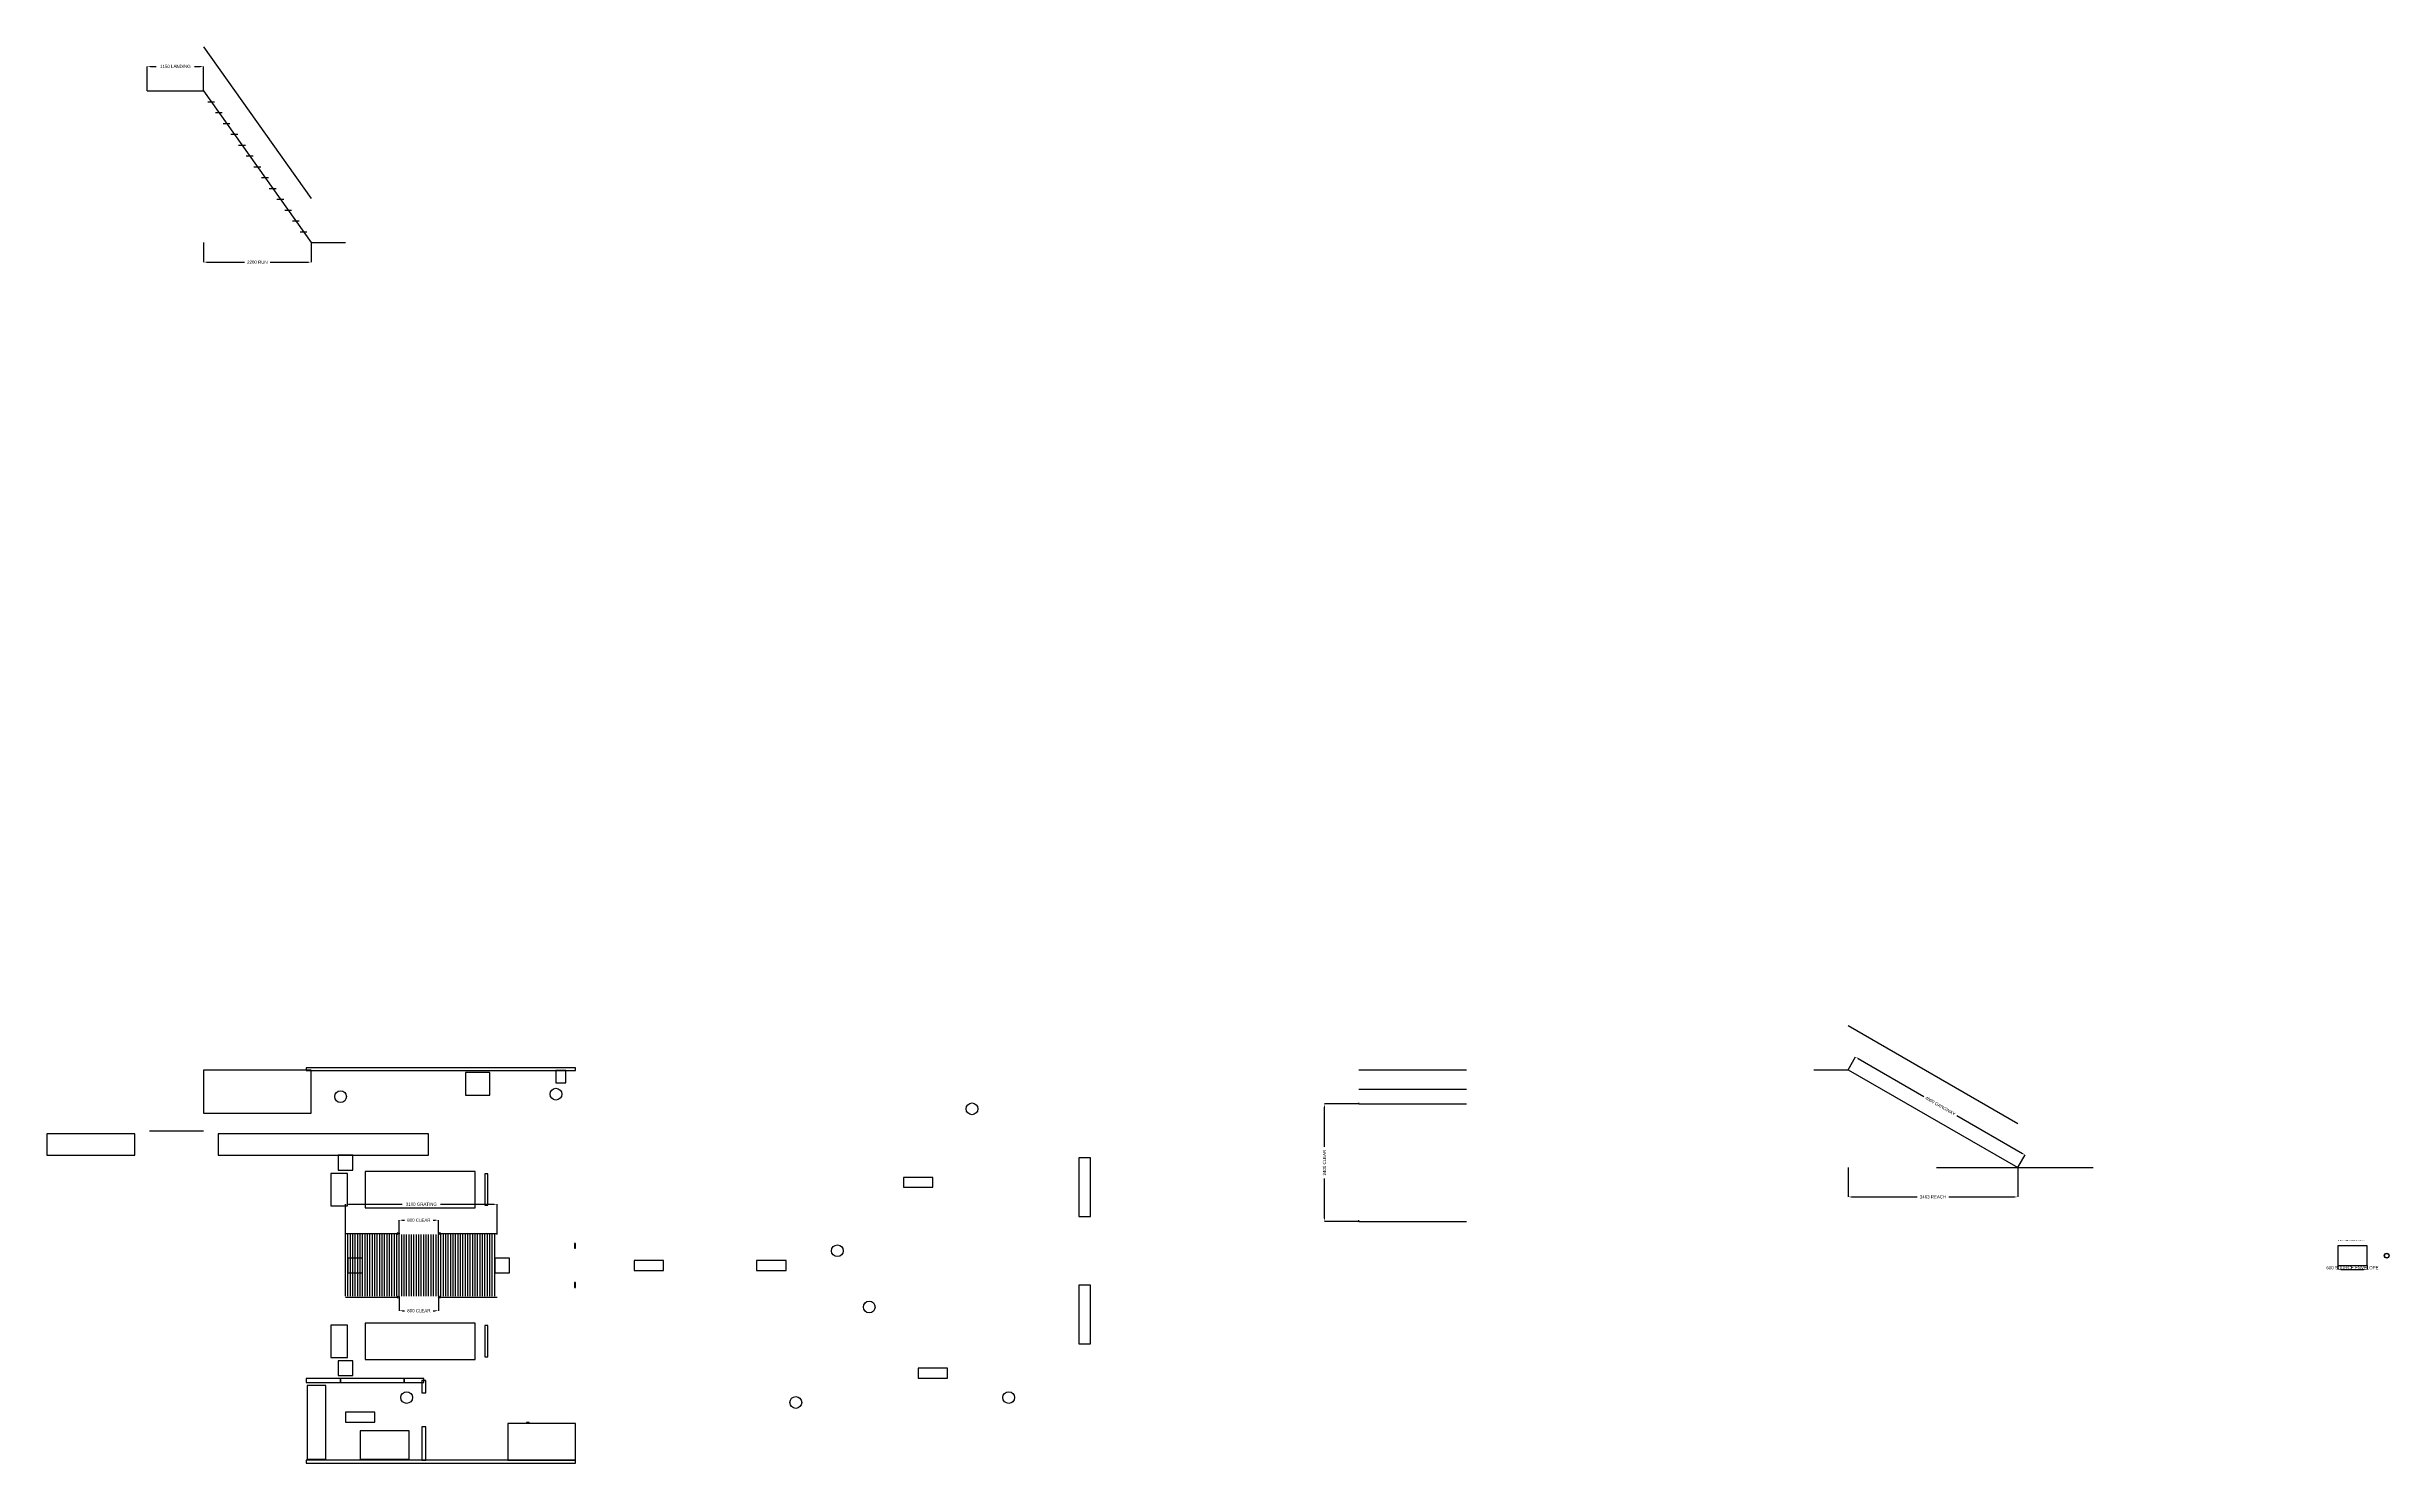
# Model space of a CAD drawing. Header units: millimetres. Extents: x 3200 to 51050, y -4040 to 24900.
import ezdxf

# ---------------------------------------------------------------- set-up
doc = ezdxf.new("R2010")
doc.units = ezdxf.units.MM
for name, color, linetype in [('ACCESS', 3, 'Continuous'), ('CAMERAS', 4, 'Continuous'), ('DIMENSIONS', 7, 'Continuous'), ('FINISH', 4, 'Continuous'), ('LIGHTS', 2, 'Continuous'), ('RETAINED', 8, 'Continuous')]:
    doc.layers.add(name, color=color, linetype=linetype)
doc.dimstyles.get("Standard").update_dxf_attribs({"dimtxt": 2.5, "dimasz": 2.5, "dimexe": 1.25, "dimexo": 0.625, "dimtad": 1, "dimcen": 2.5, "dimazin": 3, "dimtfac": 1, "dimtmove": 0, "dimatfit": 3})

# ---------------------------------------------------------------- blocks, each defined once
blk = doc.blocks.new('_CLOSEDFILLED')
at = {"color": 0, "linetype": 'BYBLOCK'}
blk.add_solid([(-1, 0.16), (0, 0), (-1, -0.16)], dxfattribs=at)
blk = doc.blocks.new('*D1')
for p, q in [((10400, -650), (10400, -925)), ((10465, -925), (10507.5, -925)), ((11092.5, -925), (11135, -925)), ((11200, -650), (11200, -925))]:
    blk.add_line(p, q)
at = {"layer": 'Defpoints'}
for p in [(10400, -650), (10400, -925), (11200, -650)]:
    blk.add_point(p, dxfattribs=at)
at = {"layer": 'DIMENSIONS', "xscale": 65, "yscale": 65, "rotation": 180}
blk.add_blockref('_CLOSEDFILLED', (10400, -925), dxfattribs=at)
at = {"layer": 'DIMENSIONS', "xscale": 65, "yscale": 65}
blk.add_blockref('_CLOSEDFILLED', (11200, -925), dxfattribs=at)
at = {"layer": 'DIMENSIONS', "insert": (10800, -925), "char_height": 65, "attachment_point": 5}
blk.add_mtext('800 CLEAR', dxfattribs=at)
blk = doc.blocks.new('*D2')
for p, q in [((10400, 650), (10400, 925)), ((10465, 925), (10507.5, 925)), ((11092.5, 925), (11135, 925)), ((11200, 650), (11200, 925))]:
    blk.add_line(p, q)
at = {"layer": 'Defpoints'}
for p in [(10400, 925), (10400, 650), (11200, 650)]:
    blk.add_point(p, dxfattribs=at)
at = {"layer": 'DIMENSIONS', "xscale": 65, "yscale": 65, "rotation": 180}
blk.add_blockref('_CLOSEDFILLED', (10400, 925), dxfattribs=at)
at = {"layer": 'DIMENSIONS', "xscale": 65, "yscale": 65}
blk.add_blockref('_CLOSEDFILLED', (11200, 925), dxfattribs=at)
at = {"layer": 'DIMENSIONS', "insert": (10800, 925), "char_height": 65, "attachment_point": 5}
blk.add_mtext('800 CLEAR', dxfattribs=at)
blk = doc.blocks.new('*D3')
for p, q in [((9300, 630), (9300, 1250)), ((9365, 1250), (10460, 1250)), ((11240, 1250), (12335, 1250)), ((12400, 630), (12400, 1250))]:
    blk.add_line(p, q)
at = {"layer": 'Defpoints'}
for p in [(9300, 1250), (9300, 630), (12400, 630)]:
    blk.add_point(p, dxfattribs=at)
at = {"layer": 'DIMENSIONS', "xscale": 65, "yscale": 65, "rotation": 180}
blk.add_blockref('_CLOSEDFILLED', (9300, 1250), dxfattribs=at)
at = {"layer": 'DIMENSIONS', "xscale": 65, "yscale": 65}
blk.add_blockref('_CLOSEDFILLED', (12400, 1250), dxfattribs=at)
at = {"layer": 'DIMENSIONS', "insert": (10850, 1250), "char_height": 65, "attachment_point": 5}
blk.add_mtext('3100 GRATING', dxfattribs=at)
blk = doc.blocks.new('*D4')
for p, q in [((30000, 3300), (29300, 3300)), ((29300, 2425), (29300, 3235)), ((29300, 965), (29300, 1775)), ((30000, 900), (29300, 900))]:
    blk.add_line(p, q)
at = {"layer": 'Defpoints'}
for p in [(30000, 3300), (29300, 900), (30000, 900)]:
    blk.add_point(p, dxfattribs=at)
at = {"layer": 'DIMENSIONS', "xscale": 65, "yscale": 65}
for p, rotation in [((29300, 3300), 90), ((29300, 900), 270)]:
    blk.add_blockref('_CLOSEDFILLED', p, dxfattribs=dict(at, rotation=rotation))
at = {"layer": 'DIMENSIONS', "insert": (29300, 2100), "char_height": 65, "attachment_point": 5, "rotation": 90}
blk.add_mtext('2400 CLEAR', dxfattribs=at)
blk = doc.blocks.new('*D5')
for p, q in [((5250, 24000), (5250, 24500)), ((5315, 24500), (5435, 24500)), ((6215, 24500), (6335, 24500)), ((6400, 24000), (6400, 24500))]:
    blk.add_line(p, q)
at = {"layer": 'Defpoints'}
for p in [(5250, 24500), (5250, 24000), (6400, 24000)]:
    blk.add_point(p, dxfattribs=at)
at = {"layer": 'DIMENSIONS', "xscale": 65, "yscale": 65, "rotation": 180}
blk.add_blockref('_CLOSEDFILLED', (5250, 24500), dxfattribs=at)
at = {"layer": 'DIMENSIONS', "xscale": 65, "yscale": 65}
blk.add_blockref('_CLOSEDFILLED', (6400, 24500), dxfattribs=at)
at = {"layer": 'DIMENSIONS', "insert": (5825, 24500), "char_height": 65, "attachment_point": 5}
blk.add_mtext('1150 LANDING', dxfattribs=at)
blk = doc.blocks.new('*D6')
for p, q in [((6400, 20900), (6400, 20500)), ((8600, 20900), (8600, 20500)), ((6465, 20500), (7240, 20500)), ((7760, 20500), (8535, 20500))]:
    blk.add_line(p, q)
at = {"layer": 'Defpoints'}
for p in [(6400, 20900), (8600, 20900), (6400, 20500)]:
    blk.add_point(p, dxfattribs=at)
at = {"layer": 'DIMENSIONS', "xscale": 65, "yscale": 65, "rotation": 180}
blk.add_blockref('_CLOSEDFILLED', (6400, 20500), dxfattribs=at)
at = {"layer": 'DIMENSIONS', "xscale": 65, "yscale": 65}
blk.add_blockref('_CLOSEDFILLED', (8600, 20500), dxfattribs=at)
at = {"layer": 'DIMENSIONS', "insert": (7500, 20500), "char_height": 65, "attachment_point": 5}
blk.add_mtext('2200 RUN', dxfattribs=at)
blk = doc.blocks.new('*D7')
for p, q in [((40000, 4000), (40150, 4260)), ((40206, 4227), (41544, 3454)), ((42219, 3064), (43557, 2290)), ((43463, 1998), (43613, 2258))]:
    blk.add_line(p, q)
at = {"layer": 'Defpoints'}
for p in [(40000, 4000), (40150, 4260), (43463, 1998)]:
    blk.add_point(p, dxfattribs=at)
at = {"layer": 'DIMENSIONS', "xscale": 65, "yscale": 65}
for p, rotation in [((40150, 4260), 149.96691474930805), ((43613, 2258), -30.033085250691954)]:
    blk.add_blockref('_CLOSEDFILLED', p, dxfattribs=dict(at, rotation=rotation))
at = {"layer": 'DIMENSIONS', "insert": (41882, 3259), "char_height": 65, "attachment_point": 5, "rotation": 329.9669}
blk.add_mtext('4000 GANGWAY', dxfattribs=at)
blk = doc.blocks.new('*D8')
for p, q in [((40000, 1998), (40000, 1400)), ((43463, 1998), (43463, 1400)), ((40065, 1400), (41406, 1400)), ((42056, 1400), (43398, 1400))]:
    blk.add_line(p, q)
at = {"layer": 'Defpoints'}
for p in [(40000, 1998), (43463, 1998), (40000, 1400)]:
    blk.add_point(p, dxfattribs=at)
at = {"layer": 'DIMENSIONS', "xscale": 65, "yscale": 65, "rotation": 180}
blk.add_blockref('_CLOSEDFILLED', (40000, 1400), dxfattribs=at)
at = {"layer": 'DIMENSIONS', "xscale": 65, "yscale": 65}
blk.add_blockref('_CLOSEDFILLED', (43463, 1400), dxfattribs=at)
at = {"layer": 'DIMENSIONS', "insert": (41731, 1400), "char_height": 65, "attachment_point": 5}
blk.add_mtext('3463 REACH', dxfattribs=at)
blk = doc.blocks.new('*D9')
for p, q in [((50000, 0), (50000, -80)), ((50600, 0), (50600, -80)), ((50065, -80), (50535, -80))]:
    blk.add_line(p, q)
at = {"layer": 'Defpoints'}
for p in [(50000, 0), (50600, 0), (50000, -80)]:
    blk.add_point(p, dxfattribs=at)
at = {"layer": 'DIMENSIONS', "xscale": 65, "yscale": 65, "rotation": 180}
blk.add_blockref('_CLOSEDFILLED', (50000, -80), dxfattribs=at)
at = {"layer": 'DIMENSIONS', "xscale": 65, "yscale": 65}
blk.add_blockref('_CLOSEDFILLED', (50600, -80), dxfattribs=at)
at = {"layer": 'DIMENSIONS', "insert": (50300, -46.875), "char_height": 65, "attachment_point": 5}
blk.add_mtext('600 SOURCE ENVELOPE', dxfattribs=at)

msp = doc.modelspace()

# ---------------------------------------------------------------- linework, layer by layer
at = {"layer": 'ACCESS'}
for p, q in [((6400, 24900), (8600, 21800)), ((5250, 24000), (6400, 24000)), ((6400, 24000), (8600, 20900)), ((6487.143, 23778.571), (6627.143, 23778.571)), ((6644.286, 23557.143), (6784.286, 23557.143)), ((6801.429, 23335.714), (6941.429, 23335.714)), ((6958.571, 23114.286), (7098.571, 23114.286)), ((7115.714, 22892.857), (7255.714, 22892.857)), ((7272.857, 22671.429), (7412.857, 22671.429)), ((7430, 22450), (7570, 22450)), ((7587.143, 22228.571), (7727.143, 22228.571)), ((7744.286, 22007.143), (7884.286, 22007.143)), ((7901.429, 21785.714), (8041.429, 21785.714)), ((8058.571, 21564.286), (8198.571, 21564.286)), ((8215.714, 21342.857), (8355.714, 21342.857)), ((8372.857, 21121.429), (8512.857, 21121.429)), ((8600, 20900), (9300, 20900)), ((40000, 4900), (43462.946, 2898)), ((30000, 4000), (32200, 4000)), ((39300, 4000), (40000, 4000)), ((40000, 4000), (43462.946, 1998)), ((30000, 3600), (32200, 3600)), ((30000, 3300), (30000, 3325)), ((30000, 3300), (32200, 3300)), ((5300, 2750), (6400, 2750)), ((41800, 1998), (45000, 1998)), ((9300, 650), (10380, 650)), ((9300, -630), (9300, 630)), ((9350, -630), (9350, 630)), ((9400, -630), (9400, 630)), ((9450, -630), (9450, 630)), ((9500, -630), (9500, 630)), ((9550, -630), (9550, 630)), ((9600, -630), (9600, 630)), ((9650, -630), (9650, 630)), ((9700, -630), (9700, 630)), ((9750, -630), (9750, 630)), ((9800, -630), (9800, 630)), ((9850, -630), (9850, 630)), ((9900, -630), (9900, 630)), ((9950, -630), (9950, 630)), ((10000, -630), (10000, 630)), ((10050, -630), (10050, 630)), ((10100, -630), (10100, 630)), ((10150, -630), (10150, 630)), ((10200, -630), (10200, 630)), ((10250, -630), (10250, 630)), ((10300, -630), (10300, 630)), ((10350, -630), (10350, 630)), ((10400, -630), (10400, 630)), ((10450, -630), (10450, 630)), ((10500, -630), (10500, 630)), ((10550, -630), (10550, 630)), ((10600, -630), (10600, 630)), ((10650, -630), (10650, 630)), ((10700, -630), (10700, 630)), ((10750, -630), (10750, 630)), ((10800, -630), (10800, 630)), ((10850, -630), (10850, 630)), ((10900, -630), (10900, 630)), ((10950, -630), (10950, 630)), ((11000, -630), (11000, 630)), ((11050, -630), (11050, 630)), ((11100, -630), (11100, 630)), ((11150, -630), (11150, 630)), ((11200, -630), (11200, 630)), ((11220, 650), (12400, 650)), ((11250, -630), (11250, 630)), ((11300, -630), (11300, 630)), ((11350, -630), (11350, 630)), ((11400, -630), (11400, 630)), ((11450, -630), (11450, 630)), ((11500, -630), (11500, 630)), ((11550, -630), (11550, 630)), ((11600, -630), (11600, 630)), ((11650, -630), (11650, 630)), ((11700, -630), (11700, 630)), ((11750, -630), (11750, 630)), ((11800, -630), (11800, 630)), ((11850, -630), (11850, 630)), ((11900, -630), (11900, 630)), ((11950, -630), (11950, 630)), ((12000, -630), (12000, 630)), ((12050, -630), (12050, 630)), ((12100, -630), (12100, 630)), ((12150, -630), (12150, 630)), ((12200, -630), (12200, 630)), ((12250, -630), (12250, 630)), ((12300, -630), (12300, 630)), ((12350, -630), (12350, 630)), ((30000, 900), (30000, 925)), ((30000, 900), (32200, 900)), ((9300, -650), (10380, -650)), ((11220, -650), (12400, -650))]:
    msp.add_line(p, q, dxfattribs=at)
for points in [[(6400, 3110), (8600, 3110), (8600, 3990), (6400, 3990)], [(3200, 2250), (5000, 2250), (5000, 2690), (3200, 2690)], [(6700, 2250), (11000, 2250), (11000, 2690), (6700, 2690)]]:
    msp.add_lwpolyline(points, close=True, dxfattribs=at)
for centre in [(10380, 650), (11220, 650), (10380, -650), (11220, -650)]:
    msp.add_circle(centre, 20, dxfattribs=at)
at = {"layer": 'CAMERAS'}
for centre in [(9200, 3450), (13600, 3500), (22100, 3200), (19350, 300), (20000, -850), (10550, -2700), (18500, -2800), (22850, -2700)]:
    msp.add_circle(centre, 120, dxfattribs=at)
at = {"layer": 'FINISH'}
for p, q in [((50000, 394), (50000, 6)), ((50594, 400), (50006, 400)), ((50006, 0), (50594, 0)), ((50600, 6), (50600, 394))]:
    msp.add_line(p, q, dxfattribs=at)
for radius in [50, 45]:
    msp.add_circle((51000, 200), radius, dxfattribs=at)
for centre, start, end in [((50006, 394), 90, 180), ((50006, 6), 180, 270), ((50594, 394), 0, 90), ((50594, 6), 270, 360)]:
    msp.add_arc(centre, 6, start, end, dxfattribs=at)
at = {"layer": 'LIGHTS'}
for points in [[(24280, 1000), (24520, 1000), (24520, 2200), (24280, 2200)], [(20700, 1600), (21300, 1600), (21300, 1800), (20700, 1800)], [(9350, -150), (9650, -150), (9650, 150), (9350, 150)], [(12350, -150), (12650, -150), (12650, 150), (12350, 150)], [(15200, -100), (15800, -100), (15800, 100), (15200, 100)], [(17700, -100), (18300, -100), (18300, 100), (17700, 100)], [(24280, -1600), (24520, -1600), (24520, -400), (24280, -400)], [(21000, -2300), (21600, -2300), (21600, -2100), (21000, -2100)], [(9300, -3200), (9900, -3200), (9900, -3000), (9300, -3000)]]:
    msp.add_lwpolyline(points, close=True, dxfattribs=at)
at = {"layer": 'RETAINED'}
for points in [[(8500, 3980), (14000, 3980), (14000, 4040), (8500, 4040)], [(11750, 3480), (12250, 3480), (12250, 3940), (11750, 3940)], [(13600, 3730), (13800, 3730), (13800, 3980), (13600, 3980)], [(9150, 1950), (9450, 1950), (9450, 2250), (9150, 2250)], [(9700, 1180), (11950, 1180), (11950, 1920), (9700, 1920)], [(9000, 1220), (9340, 1220), (9340, 1880), (9000, 1880)], [(12150, 1230), (12210, 1230), (12210, 1870), (12150, 1870)], [(13980, 350), (14000, 350), (14000, 450), (13980, 450)], [(13980, -450), (14000, -450), (14000, -350), (13980, -350)], [(9000, -1880), (9340, -1880), (9340, -1220), (9000, -1220)], [(9700, -1920), (11950, -1920), (11950, -1180), (9700, -1180)], [(12150, -1870), (12210, -1870), (12210, -1230), (12150, -1230)], [(8500, -2390), (9200, -2390), (9200, -2310), (8500, -2310)], [(9150, -2250), (9450, -2250), (9450, -1950), (9150, -1950)], [(9200, -2390), (10500, -2390), (10500, -2310), (9200, -2310)], [(10500, -2390), (10900, -2390), (10900, -2310), (10500, -2310)], [(10860, -2600), (10940, -2600), (10940, -2350), (10860, -2350)], [(8520, -3960), (8900, -3960), (8900, -2450), (8520, -2450)], [(8890, -2747), (8900, -2747), (8900, -2455), (8890, -2455)], [(8890, -3049), (8900, -3049), (8900, -2757), (8890, -2757)], [(8890, -3351), (8900, -3351), (8900, -3059), (8890, -3059)], [(10860, -3980), (10940, -3980), (10940, -3300), (10860, -3300)], [(12620, -3980), (14000, -3980), (14000, -3230), (12620, -3230)], [(13000, -3220), (13050, -3220), (13050, -3210), (13000, -3210)], [(8890, -3653), (8900, -3653), (8900, -3361), (8890, -3361)], [(8890, -3955), (8900, -3955), (8900, -3663), (8890, -3663)], [(9600, -3960), (10600, -3960), (10600, -3380), (9600, -3380)], [(8500, -4040), (14000, -4040), (14000, -3980), (8500, -3980)]]:
    msp.add_lwpolyline(points, close=True, dxfattribs=at)

# ---------------------------------------------------------------- texts
at = {"layer": 'FINISH'}
msp.add_text('R6 MAX INWARD / H1-F1 / BLENDER ONLY', height=20, dxfattribs=at).set_placement((50000, 500))

# ---------------------------------------------------------------- dimensions: what is measured, and where the dimension line sits
at = {"layer": 'DIMENSIONS'}
for base, p1, p2, text, picture, middle in [((5250, 24500), (5250, 24000), (6400, 24000), '1150 LANDING', '*D5', (5825, 24500)), ((6400, 20500), (6400, 20900), (8600, 20900), '2200 RUN', '*D6', (7500, 20500)), ((40000, 1400), (40000, 1998), (43462.946, 1998), '3463 REACH', '*D8', (41731.473, 1400)), ((9300, 1250), (9300, 630), (12400, 630), '3100 GRATING', '*D3', (10850, 1250)), ((10400, 925), (10400, 650), (11200, 650), '800 CLEAR', '*D2', (10800, 925)), ((50000, -80), (50000, 0), (50600, 0), '600 SOURCE ENVELOPE', '*D9', (50300, -46.875)), ((10400, -925), (10400, -650), (11200, -650), '800 CLEAR', '*D1', (10800, -925))]:
    dim = msp.add_linear_dim(base=base, p1=p1, p2=p2, text=text, dimstyle='Standard', override={"dimtxt": 65, "dimasz": 65}, dxfattribs=at)
    dim.commit()
    dim.dimension.update_dxf_attribs({"geometry": picture, "text_midpoint": middle})
for base, p1, p2, angle, text, picture, middle in [((40150.15, 4259.721), (40000, 4000), (43462.946, 1998), 329.9669147, '4000 GANGWAY', '*D7', (41881.623, 3258.721)), ((29300, 900), (30000, 900), (30000, 3300), 90, '2400 CLEAR', '*D4', (29300, 2100))]:
    dim = msp.add_linear_dim(base=base, p1=p1, p2=p2, angle=angle, text=text, dimstyle='Standard', override={"dimtxt": 65, "dimasz": 65}, dxfattribs=at)
    dim.commit()
    dim.dimension.update_dxf_attribs({"geometry": picture, "text_midpoint": middle})

doc.saveas('drawing.dxf')
